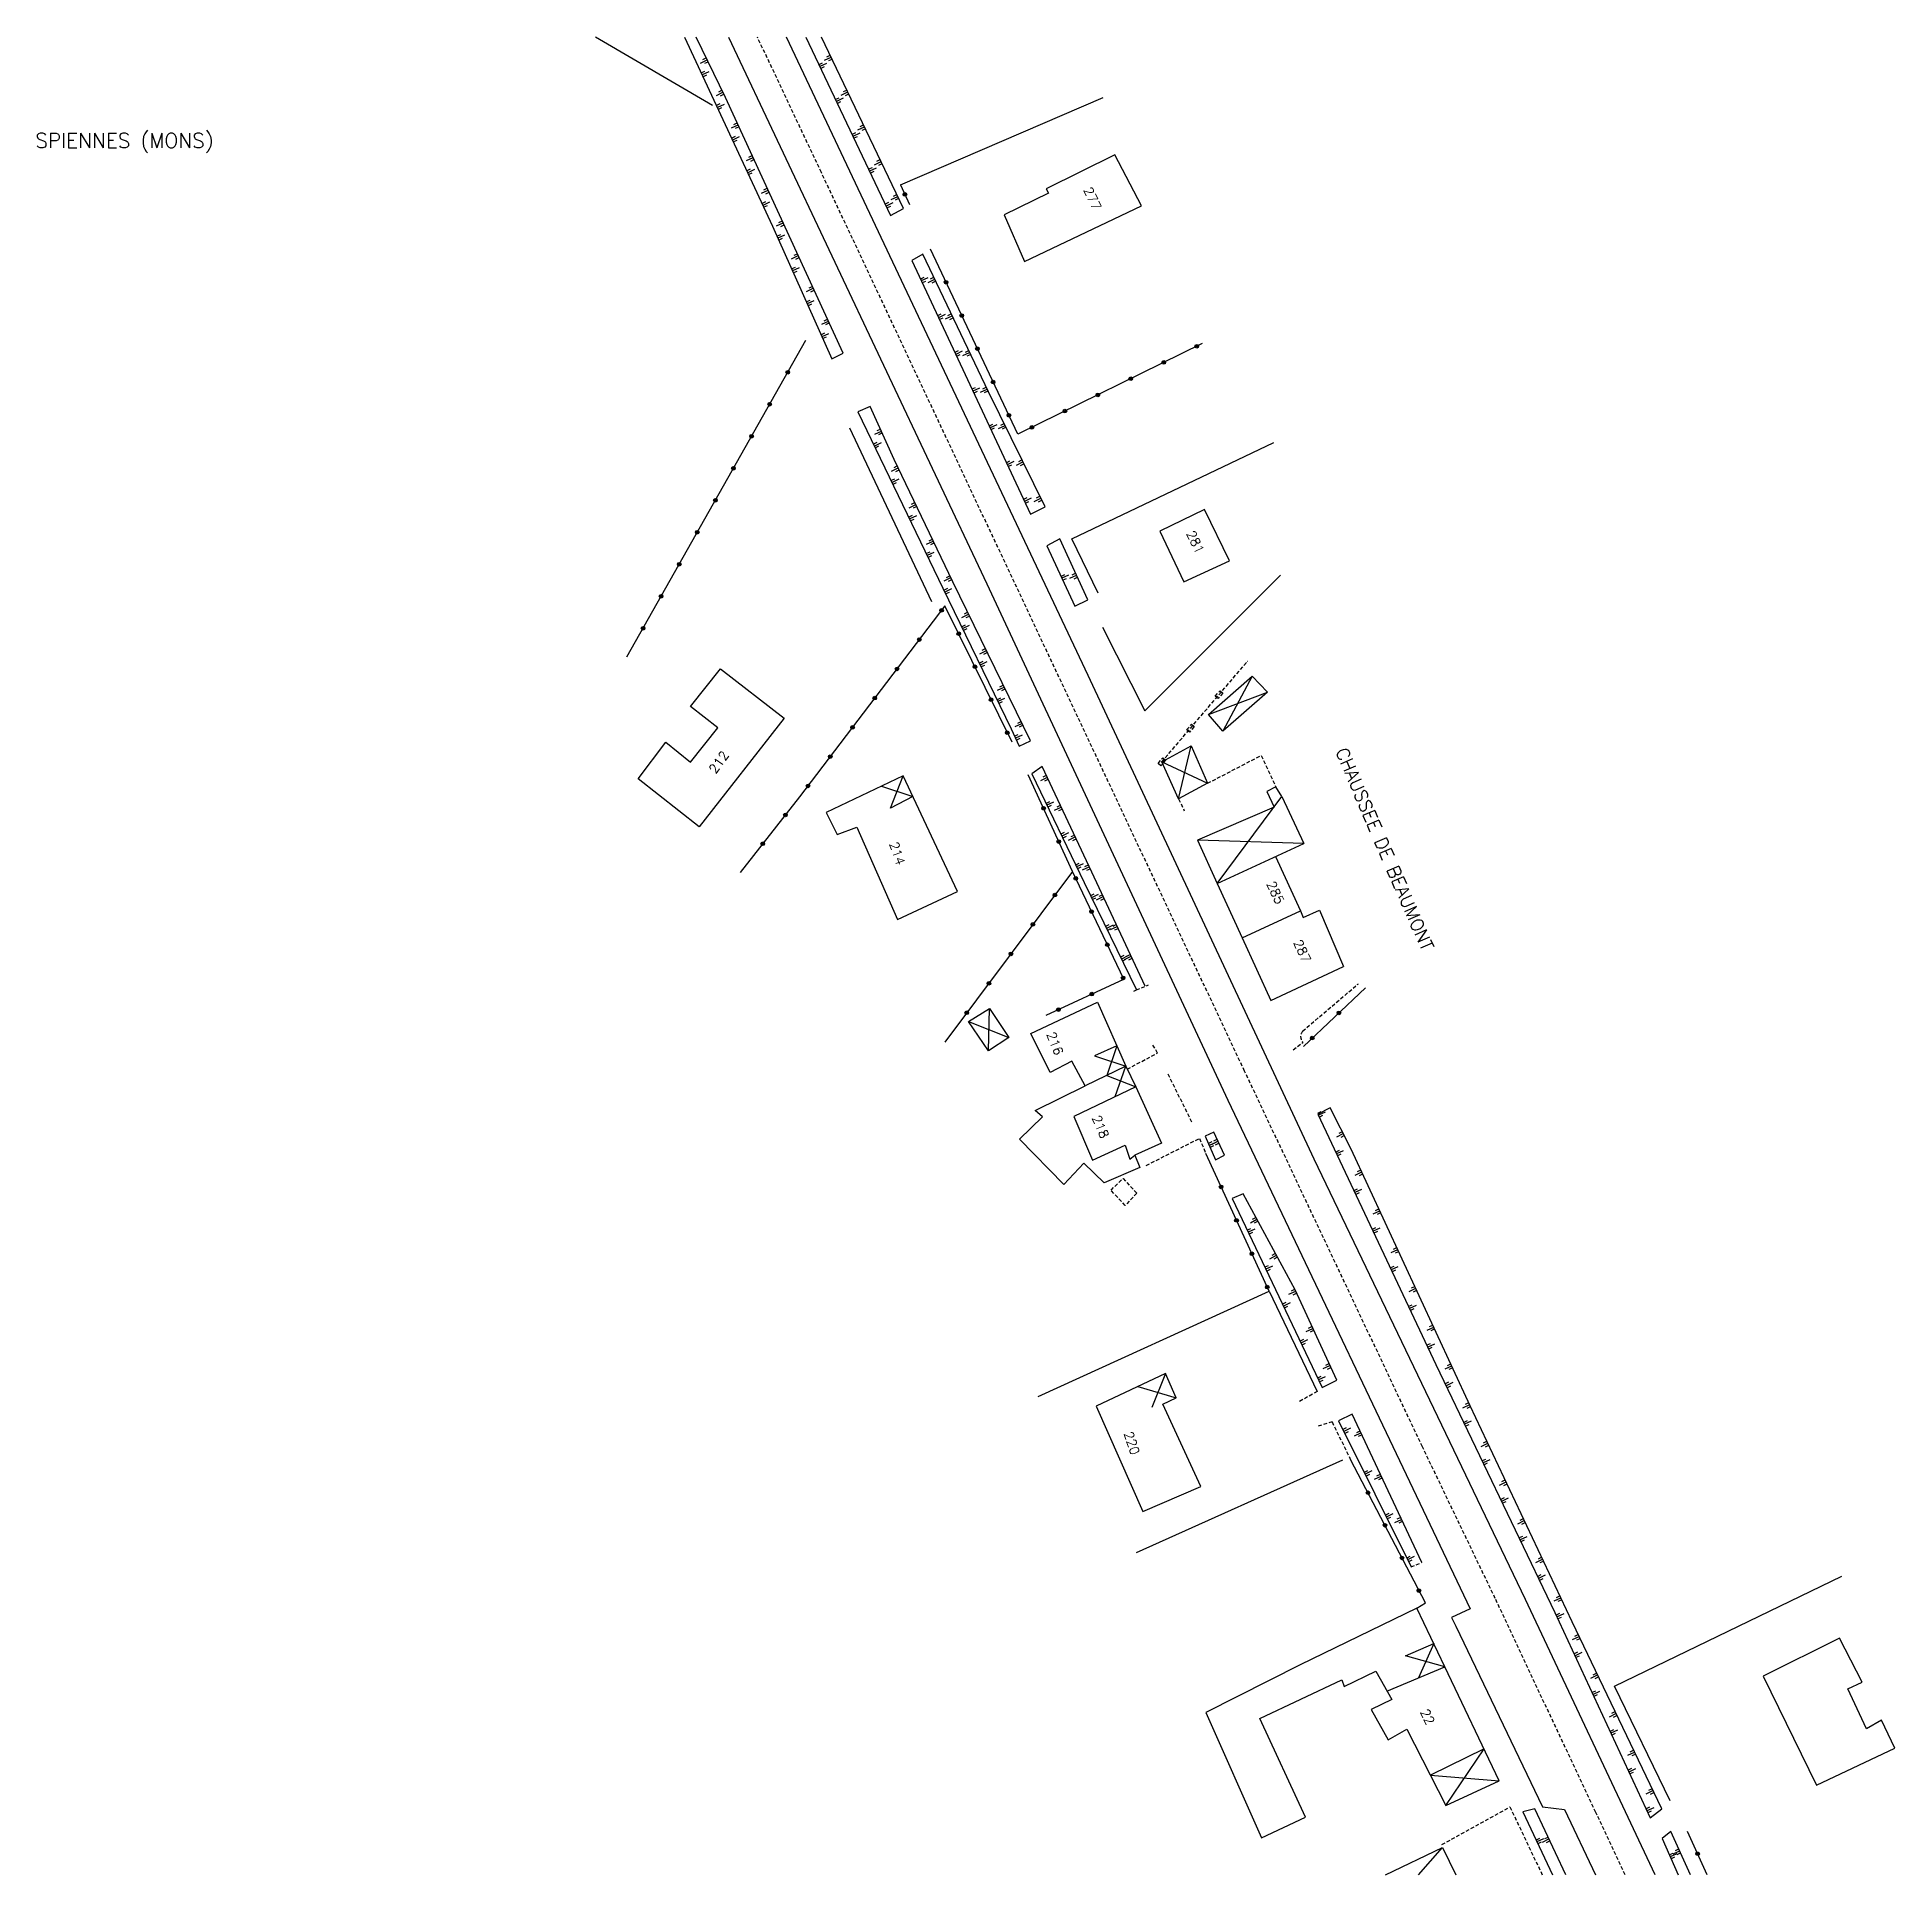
# Model space of a CAD drawing. Header units: millimetres. Extents: x 123000 to 124000, y 124000 to 125000.
# Drawn here: x 123517.6 to 123770.3, y 124000 to 124250 of the extents above; entities that cross this region are included whole.
import ezdxf
from ezdxf.enums import TextEntityAlignment as Align

# ---------------------------------------------------------------- set-up
doc = ezdxf.new("R2010")
doc.units = ezdxf.units.MM
doc.linetypes.add('DASHED', pattern=[0.75, 0.5, -0.25])
for name, color, linetype in [('w0001', 6, 'DASHED'), ('w0008', 7, 'CONTINUOUS'), ('w0100', 7, 'CONTINUOUS'), ('w0112', 1, 'DASHED'), ('W0211', 2, 'CONTINUOUS'), ('W0310', 3, 'CONTINUOUS'), ('w0322', 7, 'CONTINUOUS'), ('W0980', 7, 'CONTINUOUS'), ('w0989', 7, 'CONTINUOUS'), ('w0991', 7, 'CONTINUOUS')]:
    doc.layers.add(name, color=color, linetype=linetype)
doc.styles.get("Standard").update_dxf_attribs({"font": 'romans.shx', "width": 0.85})

msp = doc.modelspace()

# ---------------------------------------------------------------- texts
at = {"layer": 'W0980'}
msp.add_text('SPIENNES (MONS)', height=2, dxfattribs=at).set_placement((123529.44, 124235.8), align=Align.MIDDLE)
at = {"layer": 'w0989'}
msp.add_text('CHAUSSEE DE BEAUMONT', height=1.75, rotation=293.4086, dxfattribs=at).set_placement((123700.86, 124139.52), align=Align.MIDDLE)
at = {"layer": 'w0991'}
for s, rotation, p in [('277', 295.5389, (123661.14, 124228.06)), ('281', 296.3677, (123675.13, 124181.32)), ('212', 54.4319, (123610.29, 124151.38)), ('214', 288.4542, (123634.58, 124138.97)), ('285', 294.7517, (123686.02, 124133.63)), ('287', 294.4682, (123689.67, 124125.66)), ('216', 291.5234, (123656.04, 124113.1)), ('218', 292.8567, (123662.23, 124101.77)), ('220', 288.4542, (123666.49, 124058.74)), ('22', 295.585, (123706.71, 124021.5))]:
    msp.add_text(s, height=1.25, rotation=rotation, dxfattribs=at).set_placement(p, align=Align.MIDDLE)

# ---------------------------------------------------------------- linework, layer by layer
at = {"layer": 'w0001'}
msp.add_lwpolyline([(123733.6, 124000), (123729.6, 124008.49), (123715.92, 124037.59), (123706.02, 124058.21), (123681.82, 124109.34), (123650.51, 124175.81), (123624.26, 124231.57), (123615.55, 124250)], dxfattribs=at)
at = {"layer": 'w0008'}
for points in [[(123611.61, 124250), (123646.77, 124175.64), (123679.54, 124105.41), (123712.52, 124036.21), (123709.97, 124035.02), (123710.55, 124033.82), (123722.36, 124009.25), (123725.35, 124008.89), (123729.54, 124000)], [(123737.66, 124000), (123720.03, 124037.46), (123691.29, 124097.37), (123660.54, 124163.15), (123619.49, 124250)]]:
    msp.add_lwpolyline(points, dxfattribs=at)
at = {"layer": 'w0100'}
for points in [[(123609.43, 124240.68), (123593.54, 124250)], [(123651.9, 124219.47), (123667.79, 124227.03), (123664.16, 124233.98), (123654.85, 124229.37), (123655.15, 124228.77), (123649.1, 124225.82), (123651.9, 124219.47)], [(123670.29, 124182.78), (123673.57, 124175.89), (123679.77, 124178.75), (123676.38, 124185.74), (123670.29, 124182.78)], [(123606.44, 124151.36), (123610.15, 124156.02), (123606.44, 124158.92), (123610.52, 124164.05), (123619.18, 124157.35), (123607.61, 124142.56), (123599.31, 124149.12), (123603.07, 124154.1), (123606.44, 124151.36)], [(123676.91, 124157.84), (123682.83, 124163.06), (123684.92, 124160.89), (123678.87, 124155.58), (123676.91, 124157.84), (123684.92, 124160.89)], [(123682.83, 124163.06), (123678.87, 124155.58)], [(123670.55, 124151.4), (123674.55, 124153.58), (123676.78, 124148.49), (123672.85, 124146.36), (123670.55, 124151.4), (123676.78, 124148.49)], [(123672.85, 124146.36), (123674.55, 124153.58)], [(123634.61, 124129.97), (123642.77, 124133.79), (123635.39, 124149.53), (123624.89, 124144.5), (123626.38, 124141.52), (123629.08, 124142.51), (123634.61, 124129.97)], [(123633.63, 124145.12), (123635.39, 124149.53)], [(123632.43, 124148.11), (123636.71, 124146.71), (123633.63, 124145.12)], [(123686.89, 124146.68), (123686.06, 124148.02), (123684.85, 124147.38), (123685.83, 124145.25), (123675.43, 124140.77)], [(123689.88, 124140.32), (123675.43, 124140.77), (123678.1, 124134.85), (123686.89, 124146.68), (123689.88, 124140.32)], [(123678.1, 124134.85), (123689.88, 124140.32)], [(123686.01, 124138.53), (123689.43, 124131.14)], [(123678.1, 124134.85), (123681.5, 124127.48)], [(123681.5, 124127.48), (123689.43, 124131.14)], [(123689.43, 124131.14), (123689.8, 124130.25), (123692.03, 124131.23), (123695.28, 124123.59)], [(123681.5, 124127.48), (123685.38, 124118.95)], [(123685.38, 124118.95), (123695.28, 124123.59)], [(123652.76, 124114.45), (123661.8, 124118.73), (123665.66, 124110.01), (123667.02, 124107.21), (123670.5, 124099.56), (123666.87, 124097.92), (123667.58, 124096.23), (123662.72, 124094.16), (123659.96, 124096.82), (123657.23, 124093.93), (123651.21, 124100.08), (123654.33, 124103.13), (123653.32, 124103.97), (123660.12, 124107.32), (123658.33, 124110.7), (123655.38, 124109.14), (123652.76, 124114.45)], [(123644.28, 124116.1), (123647.14, 124117.87), (123649.73, 124113.92), (123647, 124112.08), (123644.28, 124116.1), (123649.73, 124113.92)], [(123647, 124112.08), (123647.14, 124117.87)], [(123664.44, 124112.77), (123663.07, 124108.76), (123667.02, 124107.21), (123658.59, 124103.17)], [(123664.44, 124112.77), (123661.41, 124111.41), (123665.66, 124110.01), (123660.12, 124107.32)], [(123664.22, 124105.87), (123665.66, 124110.01)], [(123658.59, 124103.17), (123661.12, 124097.24), (123665.58, 124099.28), (123666.2, 124097.36), (123666.87, 124097.92)], [(123668, 124049.44), (123675.85, 124052.82), (123670.71, 124064.04), (123672.53, 124064.91), (123671.04, 124068.22), (123661.64, 124063.77), (123668, 124049.44)], [(123671.04, 124068.22), (123669.22, 124063.56)], [(123667.3, 124066.45), (123672.53, 124064.91)], [(123709.21, 124009.44), (123716.46, 124012.81), (123709.06, 124028.28), (123705.24, 124036.28), (123689.36, 124028.55), (123676.53, 124022.09), (123684.13, 124005.05), (123690.09, 124007.83), (123683.88, 124021.25), (123695.05, 124026.51), (123695.35, 124025.61), (123699.66, 124027.7), (123701.83, 124023.87), (123699.02, 124022.49), (123701.36, 124018.36), (123703.88, 124019.82), (123709.21, 124009.44), (123714.39, 124017.13), (123707.09, 124013.56), (123716.46, 124012.81)], [(123701.19, 124025), (123709.06, 124028.28), (123703.7, 124029.81), (123707.55, 124031.45), (123705.5, 124026.79)], [(123759.6, 124012.19), (123770.28, 124017.22), (123768.46, 124021.04), (123766.44, 124019.85), (123763.87, 124025.31), (123765.82, 124026.19), (123762.74, 124032.22), (123752.37, 124027.01), (123759.6, 124012.19)], [(123700.98, 124000), (123708.76, 124003.7), (123710.54, 124000)], [(123705.49, 124000), (123708.76, 124003.7)]]:
    msp.add_lwpolyline(points, dxfattribs=at)
at = {"layer": 'w0112'}
for p, q in [((123677.83, 124160.33), (123678.48, 124161.09)), ((123678.21, 124160.01), (123677.83, 124160.33)), ((123678.86, 124160.77), (123678.21, 124160.01)), ((123678.48, 124161.09), (123678.86, 124160.77)), ((123673.94, 124155.77), (123674.59, 124156.53)), ((123674.97, 124156.2), (123674.32, 124155.44)), ((123674.59, 124156.53), (123674.97, 124156.2)), ((123674.32, 124155.44), (123673.94, 124155.77)), ((123670.05, 124151.2), (123670.69, 124151.96)), ((123670.43, 124150.88), (123670.05, 124151.2)), ((123671.07, 124151.64), (123670.43, 124150.88)), ((123670.69, 124151.96), (123671.07, 124151.64))]:
    msp.add_line(p, q, dxfattribs=at)
for points in [[(123670.55, 124151.4), (123682.24, 124165.12)], [(123676.78, 124148.49), (123684.09, 124152.29), (123686.06, 124148.02)], [(123672.85, 124146.36), (123673.6, 124144.77)], [(123666.77, 124120.23), (123667.1, 124120.39), (123668.73, 124121.06)], [(123665.85, 124109.61), (123669.98, 124111.8), (123669.3, 124112.97)], [(123671.38, 124108.95), (123674.62, 124102.43)], [(123668.45, 124096.5), (123675.68, 124100.18), (123676.54, 124098.13)], [(123663.65, 124093.14), (123665.28, 124094.73), (123667.16, 124092.73), (123665.58, 124091.06), (123663.65, 124093.14)], [(123691.7, 124065.75), (123689.23, 124064.37)], [(123696.29, 124056.42), (123693.74, 124061.62), (123691.64, 124060.98)], [(123704.46, 124041.92), (123705.92, 124042.47)], [(123708.67, 124004.13), (123717.92, 124009.24), (123722.32, 124000)]]:
    msp.add_lwpolyline(points, dxfattribs=at)
msp.add_lwpolyline([(123688.42, 124112.23), (123689.76, 124113.25, -0.380626), (123689.72, 124114.79), (123697.3, 124121.23)], format="xyb", dxfattribs=at)
at = {"layer": 'W0211'}
for p, q in [((123608.14, 124246.96), (123608.59, 124247.17)), ((123624.68, 124246.85), (123625.58, 124247.29)), ((123625, 124247.33), (123625.46, 124247.55)), ((123607.81, 124246.48), (123608.71, 124246.92)), ((123608.37, 124245.35), (123607.92, 124245.14)), ((123608.94, 124245.3), (123608.04, 124244.88)), ((123608.61, 124244.83), (123608.16, 124244.62)), ((123608.39, 124246.44), (123608.84, 124246.66)), ((123624.37, 124246.46), (123623.92, 124246.25)), ((123624.94, 124246.42), (123624.04, 124245.99)), ((123624.62, 124245.94), (123624.16, 124245.73)), ((123625.25, 124246.81), (123625.7, 124247.02)), ((123609.96, 124242.07), (123610.85, 124242.51)), ((123610.28, 124242.55), (123610.73, 124242.77)), ((123610.53, 124242.03), (123610.98, 124242.25)), ((123626.94, 124242.12), (123627.85, 124242.55)), ((123627.27, 124242.59), (123627.72, 124242.81)), ((123627.52, 124242.07), (123627.97, 124242.29)), ((123610.43, 124240.91), (123609.98, 124240.7)), ((123611.01, 124240.86), (123610.1, 124240.44)), ((123610.68, 124240.39), (123610.22, 124240.18)), ((123626.62, 124241.72), (123626.17, 124241.51)), ((123627.2, 124241.68), (123626.3, 124241.25)), ((123626.87, 124241.2), (123626.42, 124240.99)), ((123612.01, 124237.65), (123612.92, 124238.07)), ((123612.34, 124238.12), (123612.8, 124238.33)), ((123612.58, 124237.6), (123613.04, 124237.81)), ((123629.21, 124237.38), (123630.11, 124237.81)), ((123629.54, 124237.86), (123629.99, 124238.07)), ((123629.79, 124237.34), (123630.24, 124237.55)), ((123612.5, 124236.47), (123612.05, 124236.26)), ((123613.07, 124236.42), (123612.17, 124236)), ((123612.74, 124235.95), (123612.29, 124235.74)), ((123628.88, 124236.98), (123628.43, 124236.77)), ((123629.46, 124236.93), (123628.55, 124236.5)), ((123629.13, 124236.46), (123628.68, 124236.24)), ((123614.06, 124233.2), (123614.96, 124233.62)), ((123614.57, 124232.03), (123614.11, 124231.82)), ((123615.14, 124231.98), (123614.23, 124231.56)), ((123614.39, 124233.68), (123614.84, 124233.89)), ((123614.63, 124233.15), (123615.08, 124233.36)), ((123631.14, 124232.24), (123630.68, 124232.02)), ((123631.71, 124232.19), (123630.81, 124231.76)), ((123631.48, 124232.64), (123632.38, 124233.08)), ((123631.81, 124233.12), (123632.26, 124233.34)), ((123632.05, 124232.6), (123632.51, 124232.82)), ((123614.81, 124231.51), (123614.36, 124231.3)), ((123631.38, 124231.72), (123630.93, 124231.5)), ((123616.1, 124228.76), (123617.01, 124229.17)), ((123616.63, 124227.59), (123616.18, 124227.38)), ((123617.21, 124227.54), (123616.3, 124227.12)), ((123616.87, 124227.07), (123616.42, 124226.86)), ((123616.44, 124229.23), (123616.89, 124229.44)), ((123616.68, 124228.7), (123617.13, 124228.91)), ((123633.39, 124227.5), (123632.94, 124227.28)), ((123633.97, 124227.45), (123633.06, 124227.02)), ((123633.64, 124226.98), (123633.19, 124226.76)), ((123633.75, 124227.91), (123634.65, 124228.34)), ((123634.07, 124228.38), (123634.52, 124228.6)), ((123634.32, 124227.86), (123634.77, 124228.08)), ((123618.15, 124224.31), (123619.06, 124224.73)), ((123618.48, 124224.78), (123618.94, 124224.99)), ((123618.72, 124224.25), (123619.18, 124224.46)), ((123618.68, 124223.13), (123618.22, 124222.93)), ((123619.25, 124223.07), (123618.34, 124222.67)), ((123618.91, 124222.61), (123618.46, 124222.4)), ((123620.2, 124219.86), (123621.1, 124220.28)), ((123620.53, 124220.33), (123620.98, 124220.54)), ((123620.77, 124219.81), (123621.22, 124220.01)), ((123620.67, 124218.66), (123620.22, 124218.46)), ((123621.25, 124218.6), (123620.33, 124218.2)), ((123620.91, 124218.14), (123620.45, 124217.93)), ((123638.17, 124217.3), (123637.72, 124217.09)), ((123638.75, 124217.25), (123637.84, 124216.83)), ((123638.76, 124216.64), (123639.67, 124217.07)), ((123639.09, 124217.11), (123639.54, 124217.33)), ((123622.24, 124215.41), (123623.15, 124215.83)), ((123622.58, 124215.88), (123623.03, 124216.09)), ((123622.82, 124215.36), (123623.27, 124215.57)), ((123638.42, 124216.78), (123637.96, 124216.57)), ((123639.34, 124216.59), (123639.79, 124216.81)), ((123622.67, 124214.19), (123622.21, 124213.99)), ((123623.24, 124214.13), (123622.33, 124213.72)), ((123622.9, 124213.66), (123622.44, 124213.46)), ((123640.51, 124212.31), (123640.06, 124212.09)), ((123641.08, 124212.26), (123640.18, 124211.83)), ((123640.75, 124211.78), (123640.3, 124211.57)), ((123641.14, 124211.66), (123642.04, 124212.09)), ((123641.47, 124212.13), (123641.92, 124212.35)), ((123641.71, 124211.61), (123642.17, 124211.83)), ((123624.66, 124209.72), (123624.2, 124209.51)), ((123624.29, 124210.96), (123625.2, 124211.38)), ((123625.23, 124209.66), (123624.32, 124209.25)), ((123624.62, 124211.43), (123625.08, 124211.64)), ((123624.86, 124210.91), (123625.32, 124211.12)), ((123624.9, 124209.19), (123624.44, 124208.99)), ((123642.85, 124207.31), (123642.39, 124207.1)), ((123643.42, 124207.26), (123642.52, 124206.84)), ((123643.09, 124206.79), (123642.64, 124206.57)), ((123643.51, 124206.68), (123644.42, 124207.11)), ((123643.84, 124207.15), (123644.29, 124207.37)), ((123644.09, 124206.63), (123644.54, 124206.85)), ((123645.18, 124202.31), (123644.73, 124202.1)), ((123645.76, 124202.26), (123644.85, 124201.84)), ((123645.43, 124201.79), (123644.98, 124201.58)), ((123645.89, 124201.7), (123646.79, 124202.13)), ((123646.22, 124202.17), (123646.67, 124202.39)), ((123646.46, 124201.65), (123646.92, 124201.87)), ((123631.84, 124196.47), (123632.29, 124196.68)), ((123647.52, 124197.31), (123647.07, 124197.1)), ((123648.1, 124197.26), (123647.19, 124196.84)), ((123647.77, 124196.79), (123647.31, 124196.58)), ((123648.33, 124196.74), (123649.23, 124197.18)), ((123648.65, 124197.22), (123649.1, 124197.44)), ((123648.91, 124196.7), (123649.35, 124196.92)), ((123631.79, 124194.86), (123631.34, 124194.64)), ((123632.37, 124194.82), (123631.47, 124194.38)), ((123631.5, 124196.01), (123632.41, 124196.42)), ((123632.04, 124194.34), (123631.59, 124194.12)), ((123632.07, 124195.95), (123632.53, 124196.15)), ((123634.13, 124191.44), (123634.58, 124191.66)), ((123649.86, 124192.32), (123649.41, 124192.1)), ((123650.43, 124192.27), (123649.53, 124191.84)), ((123650.1, 124191.79), (123649.65, 124191.58)), ((123650.77, 124191.79), (123651.67, 124192.23)), ((123651.09, 124192.27), (123651.54, 124192.49)), ((123651.35, 124191.75), (123651.79, 124191.97)), ((123634.19, 124189.89), (123633.74, 124189.67)), ((123633.8, 124190.97), (123634.71, 124191.4)), ((123634.77, 124189.85), (123633.87, 124189.41)), ((123634.44, 124189.37), (123633.99, 124189.15)), ((123634.38, 124190.92), (123634.83, 124191.14)), ((123636.51, 124186.47), (123636.96, 124186.68)), ((123652.2, 124187.32), (123651.74, 124187.11)), ((123652.77, 124187.27), (123651.87, 124186.85)), ((123652.44, 124186.8), (123651.99, 124186.58)), ((123653.21, 124186.84), (123654.11, 124187.28)), ((123653.53, 124187.32), (123653.98, 124187.54)), ((123653.79, 124186.8), (123654.23, 124187.02)), ((123636.59, 124184.92), (123636.14, 124184.71)), ((123636.19, 124185.99), (123637.09, 124186.42)), ((123637.17, 124184.88), (123636.26, 124184.45)), ((123636.84, 124184.4), (123636.39, 124184.19)), ((123636.76, 124185.95), (123637.21, 124186.16)), ((123638.57, 124181.01), (123639.47, 124181.45)), ((123638.9, 124181.49), (123639.35, 124181.71)), ((123638.99, 124179.95), (123638.54, 124179.74)), ((123639.56, 124179.91), (123638.66, 124179.48)), ((123639.24, 124179.43), (123638.79, 124179.22)), ((123639.15, 124180.97), (123639.6, 124181.19)), ((123640.95, 124176.04), (123641.86, 124176.47)), ((123641.28, 124176.51), (123641.73, 124176.73)), ((123657.31, 124176.85), (123656.85, 124176.64)), ((123657.88, 124176.8), (123656.97, 124176.38)), ((123658.04, 124176.39), (123658.95, 124176.8)), ((123658.38, 124176.86), (123658.83, 124177.07)), ((123658.62, 124176.33), (123659.07, 124176.54)), ((123641.39, 124174.99), (123640.94, 124174.77)), ((123641.96, 124174.94), (123641.06, 124174.51)), ((123641.64, 124174.47), (123641.19, 124174.25)), ((123641.53, 124175.99), (123641.98, 124176.21)), ((123657.55, 124176.33), (123657.1, 124176.12)), ((123643.37, 124171.07), (123644.27, 124171.51)), ((123643.7, 124171.55), (123644.14, 124171.77)), ((123643.79, 124170.02), (123643.34, 124169.8)), ((123644.37, 124169.98), (123643.47, 124169.54)), ((123644.04, 124169.5), (123643.59, 124169.28)), ((123643.95, 124171.03), (123644.4, 124171.25)), ((123645.79, 124166.11), (123646.69, 124166.55)), ((123646.12, 124166.59), (123646.56, 124166.81)), ((123646.37, 124166.07), (123646.82, 124166.29)), ((123646.19, 124165.05), (123645.74, 124164.83)), ((123646.77, 124165.01), (123645.87, 124164.57)), ((123646.44, 124164.53), (123645.99, 124164.32)), ((123648.21, 124161.15), (123649.11, 124161.59)), ((123648.54, 124161.63), (123648.98, 124161.85)), ((123648.79, 124161.11), (123649.24, 124161.33)), ((123648.6, 124160.09), (123648.14, 124159.87)), ((123649.17, 124160.04), (123648.27, 124159.61)), ((123648.85, 124159.57), (123648.4, 124159.35)), ((123650.63, 124156.2), (123651.53, 124156.64)), ((123650.96, 124156.68), (123651.41, 124156.89)), ((123651.21, 124156.16), (123651.66, 124156.38)), ((123650.99, 124155.1), (123650.53, 124154.89)), ((123651.56, 124155.05), (123650.65, 124154.63)), ((123651.23, 124154.58), (123650.77, 124154.37)), ((123654.08, 124148.89), (123654.99, 124149.32)), ((123654.41, 124149.37), (123654.87, 124149.58)), ((123654.66, 124148.84), (123655.11, 124149.06)), ((123655.27, 124145.98), (123654.82, 124145.76)), ((123655.84, 124145.94), (123654.94, 124145.5)), ((123655.52, 124145.46), (123655.07, 124145.24)), ((123655.98, 124144.83), (123656.89, 124145.26)), ((123656.31, 124145.31), (123656.77, 124145.52)), ((123656.56, 124144.78), (123657.01, 124144.99)), ((123657.28, 124141.79), (123656.83, 124141.57)), ((123657.85, 124141.74), (123656.95, 124141.31)), ((123657.53, 124141.26), (123657.08, 124141.05)), ((123657.88, 124140.77), (123658.79, 124141.2)), ((123658.21, 124141.25), (123658.67, 124141.46)), ((123658.46, 124140.72), (123658.91, 124140.93)), ((123659.29, 124137.59), (123658.84, 124137.37)), ((123659.86, 124137.55), (123658.96, 124137.11)), ((123659.54, 124137.07), (123659.09, 124136.85)), ((123659.78, 124136.71), (123660.69, 124137.14)), ((123660.11, 124137.18), (123660.57, 124137.4)), ((123660.36, 124136.66), (123660.81, 124136.87)), ((123661.31, 124133.41), (123660.86, 124133.19)), ((123661.88, 124133.37), (123660.98, 124132.93)), ((123661.56, 124132.89), (123661.11, 124132.67)), ((123661.69, 124132.65), (123662.59, 124133.08)), ((123662.02, 124133.13), (123662.47, 124133.34)), ((123662.26, 124132.6), (123662.72, 124132.81)), ((123663.35, 124129.23), (123662.9, 124129.01)), ((123663.92, 124129.19), (123663.02, 124128.75)), ((123663.6, 124128.71), (123663.15, 124128.49)), ((123663.59, 124128.59), (123664.5, 124129.02)), ((123663.92, 124129.07), (123664.37, 124129.28)), ((123664.17, 124128.54), (123664.62, 124128.76)), ((123665.38, 124125.05), (123664.93, 124124.83)), ((123665.96, 124125.01), (123665.06, 124124.57)), ((123665.64, 124124.53), (123665.19, 124124.31)), ((123665.5, 124124.53), (123666.4, 124124.96)), ((123665.83, 124125.01), (123666.28, 124125.22)), ((123666.07, 124124.49), (123666.52, 124124.7)), ((123692.19, 124103.8), (123691.74, 124103.59)), ((123692.77, 124103.76), (123691.87, 124103.33)), ((123692.44, 124103.28), (123691.99, 124103.07)), ((123694.36, 124100.4), (123695.25, 124100.86)), ((123694.67, 124100.89), (123695.12, 124101.12)), ((123694.94, 124100.37), (123695.38, 124100.6)), ((123677.35, 124099.7), (123676.89, 124099.5)), ((123677.92, 124099.64), (123677, 124099.23)), ((123677.58, 124099.17), (123677.12, 124098.97)), ((123677.3, 124099.37), (123678.2, 124099.8)), ((123677.63, 124099.85), (123678.08, 124100.06)), ((123677.87, 124099.32), (123678.33, 124099.53)), ((123694.67, 124098.54), (123694.22, 124098.33)), ((123695.25, 124098.5), (123694.34, 124098.07)), ((123694.92, 124098.02), (123694.47, 124097.81)), ((123696.87, 124095.2), (123697.78, 124095.62)), ((123697.2, 124095.68), (123697.66, 124095.89)), ((123697.15, 124093.29), (123696.7, 124093.07)), ((123697.73, 124093.24), (123696.82, 124092.81)), ((123697.44, 124095.15), (123697.9, 124095.36)), ((123697.4, 124092.76), (123696.95, 124092.55)), ((123699.65, 124090.4), (123700.1, 124090.61)), ((123682.61, 124088.71), (123683.49, 124089.19)), ((123682.91, 124089.21), (123683.35, 124089.44)), ((123683.19, 124088.7), (123683.62, 124088.94)), ((123699.63, 124088.03), (123699.18, 124087.81)), ((123700.21, 124087.98), (123699.3, 124087.55)), ((123699.31, 124089.93), (123700.22, 124090.35)), ((123699.89, 124089.88), (123700.34, 124090.09)), ((123682.64, 124087.89), (123682.19, 124087.68)), ((123683.22, 124087.85), (123682.31, 124087.42)), ((123682.89, 124087.37), (123682.44, 124087.16)), ((123699.88, 124087.51), (123699.42, 124087.29)), ((123685.26, 124083.82), (123686.14, 124084.3)), ((123685.56, 124084.31), (123686, 124084.55)), ((123685.83, 124083.8), (123686.27, 124084.04)), ((123701.76, 124084.65), (123702.66, 124085.07)), ((123702.09, 124085.13), (123702.54, 124085.34)), ((123702.33, 124084.6), (123702.79, 124084.81)), ((123685.03, 124082.87), (123684.58, 124082.65)), ((123685.61, 124082.82), (123684.71, 124082.39)), ((123685.28, 124082.35), (123684.83, 124082.13)), ((123702.11, 124082.77), (123701.66, 124082.56)), ((123702.68, 124082.72), (123701.78, 124082.29)), ((123702.35, 124082.25), (123701.9, 124082.03)), ((123687.42, 124077.84), (123686.97, 124077.63)), ((123687.86, 124078.98), (123688.77, 124079.4)), ((123688.2, 124079.45), (123688.65, 124079.66)), ((123688.44, 124078.92), (123688.89, 124079.13)), ((123704.2, 124079.38), (123705.11, 124079.8)), ((123704.53, 124079.85), (123704.99, 124080.06)), ((123704.78, 124079.33), (123705.23, 124079.54)), ((123688, 124077.8), (123687.1, 124077.37)), ((123687.67, 124077.32), (123687.22, 124077.11)), ((123704.59, 124077.51), (123704.13, 124077.3)), ((123705.16, 124077.46), (123704.26, 124077.04)), ((123704.83, 124076.99), (123704.38, 124076.77)), ((123689.82, 124072.82), (123689.36, 124072.6)), ((123690.19, 124073.92), (123691.1, 124074.34)), ((123690.53, 124074.39), (123690.98, 124074.6)), ((123690.77, 124073.87), (123691.22, 124074.08)), ((123706.64, 124074.1), (123707.55, 124074.52)), ((123706.98, 124074.58), (123707.43, 124074.79)), ((123707.22, 124074.05), (123707.67, 124074.26)), ((123690.39, 124072.77), (123689.49, 124072.34)), ((123690.06, 124072.29), (123689.61, 124072.08)), ((123707.07, 124072.25), (123706.61, 124072.04)), ((123707.64, 124072.2), (123706.74, 124071.78)), ((123707.31, 124071.73), (123706.86, 124071.52)), ((123692.21, 124067.79), (123691.76, 124067.58)), ((123692.78, 124067.74), (123691.88, 124067.32)), ((123692.52, 124068.87), (123693.43, 124069.28)), ((123692.85, 124069.34), (123693.31, 124069.55)), ((123693.09, 124068.81), (123693.55, 124069.02)), ((123709.09, 124068.83), (123710, 124069.25)), ((123709.42, 124069.3), (123709.87, 124069.51)), ((123709.66, 124068.78), (123710.12, 124068.99)), ((123692.46, 124067.27), (123692, 124067.05)), ((123709.56, 124067.01), (123709.11, 124066.79)), ((123710.14, 124066.96), (123709.24, 124066.53)), ((123709.81, 124066.48), (123709.36, 124066.27)), ((123711.53, 124063.55), (123712.44, 124063.97)), ((123711.86, 124064.03), (123712.32, 124064.24)), ((123712.11, 124063.5), (123712.56, 124063.71)), ((123695.63, 124060.8), (123695.19, 124060.57)), ((123696.21, 124060.76), (123695.32, 124060.31)), ((123695.89, 124060.28), (123695.44, 124060.06)), ((123696.75, 124059.72), (123697.65, 124060.14)), ((123697.08, 124060.19), (123697.53, 124060.4)), ((123712.08, 124061.76), (123711.63, 124061.55)), ((123712.65, 124061.72), (123711.75, 124061.29)), ((123712.33, 124061.24), (123711.88, 124061.03)), ((123697.32, 124059.67), (123697.78, 124059.88)), ((123714.01, 124058.29), (123714.92, 124058.72)), ((123714.34, 124058.76), (123714.79, 124058.98)), ((123714.59, 124058.24), (123715.04, 124058.45)), ((123714.59, 124056.52), (123714.14, 124056.31)), ((123715.17, 124056.48), (123714.27, 124056.05)), ((123714.84, 124056), (123714.39, 124055.79)), ((123698.53, 124054.97), (123698.08, 124054.75)), ((123699.11, 124054.94), (123698.21, 124054.49)), ((123698.79, 124054.46), (123698.34, 124054.23)), ((123699.5, 124053.83), (123700.41, 124054.25)), ((123699.83, 124054.3), (123700.29, 124054.51)), ((123700.08, 124053.78), (123700.53, 124053.99)), ((123716.49, 124053.03), (123717.4, 124053.46)), ((123716.82, 124053.51), (123717.27, 124053.72)), ((123717.07, 124052.98), (123717.52, 124053.2)), ((123717.11, 124051.28), (123716.66, 124051.07)), ((123717.68, 124051.24), (123716.78, 124050.81)), ((123717.36, 124050.76), (123716.91, 124050.55)), ((123701.42, 124049.15), (123700.98, 124048.93)), ((123702, 124049.11), (123701.1, 124048.67)), ((123701.68, 124048.63), (123701.23, 124048.41)), ((123702.26, 124047.94), (123703.16, 124048.36)), ((123702.59, 124048.41), (123703.04, 124048.62)), ((123702.83, 124047.89), (123703.29, 124048.1)), ((123718.97, 124047.77), (123719.87, 124048.2)), ((123719.3, 124048.25), (123719.75, 124048.46)), ((123719.54, 124047.72), (123720, 124047.94)), ((123719.62, 124046.04), (123719.17, 124045.83)), ((123720.2, 124046), (123719.3, 124045.57)), ((123719.87, 124045.52), (123719.42, 124045.31)), ((123704.32, 124043.33), (123703.87, 124043.1)), ((123704.89, 124043.29), (123704, 124042.85)), ((123704.57, 124042.81), (123704.13, 124042.59)), ((123721.45, 124042.51), (123722.35, 124042.94)), ((123721.78, 124042.99), (123722.23, 124043.2)), ((123722.02, 124042.47), (123722.48, 124042.68)), ((123722.14, 124040.8), (123721.69, 124040.59)), ((123722.72, 124040.76), (123721.82, 124040.32)), ((123722.39, 124040.28), (123721.94, 124040.06)), ((123723.93, 124037.26), (123724.83, 124037.68)), ((123724.26, 124037.73), (123724.71, 124037.94)), ((123724.5, 124037.21), (123724.95, 124037.42)), ((123724.66, 124035.55), (123724.2, 124035.34)), ((123725.23, 124035.5), (123724.32, 124035.08)), ((123724.9, 124035.03), (123724.44, 124034.82)), ((123726.42, 124032), (123727.32, 124032.43)), ((123726.75, 124032.47), (123727.2, 124032.69)), ((123727.1, 124030.28), (123726.65, 124030.07)), ((123727.68, 124030.23), (123726.77, 124029.81)), ((123727, 124031.95), (123727.45, 124032.17)), ((123727.35, 124029.76), (123726.89, 124029.55)), ((123729.26, 124027.23), (123729.71, 124027.45)), ((123728.93, 124026.75), (123729.83, 124027.19)), ((123729.55, 124025.01), (123729.1, 124024.8)), ((123730.12, 124024.95), (123729.22, 124024.53)), ((123729.51, 124026.71), (123729.96, 124026.93)), ((123729.79, 124024.48), (123729.34, 124024.27)), ((123731.44, 124021.51), (123732.34, 124021.94)), ((123732, 124019.73), (123731.54, 124019.52)), ((123731.77, 124021.99), (123732.22, 124022.2)), ((123732.02, 124021.47), (123732.47, 124021.68)), ((123732.57, 124019.68), (123731.66, 124019.26)), ((123732.24, 124019.21), (123731.79, 124019)), ((123733.95, 124016.27), (123734.85, 124016.7)), ((123734.28, 124016.74), (123734.73, 124016.96)), ((123734.53, 124016.22), (123734.98, 124016.44)), ((123734.44, 124014.46), (123733.99, 124014.25)), ((123735.02, 124014.41), (123734.11, 124013.99)), ((123734.69, 124013.94), (123734.23, 124013.73)), ((123736.46, 124011.02), (123737.36, 124011.46)), ((123736.79, 124011.5), (123737.24, 124011.72)), ((123737.04, 124010.98), (123737.49, 124011.2)), ((123736.89, 124009.19), (123736.44, 124008.98)), ((123737.47, 124009.13), (123736.56, 124008.71)), ((123737.13, 124008.66), (123736.68, 124008.45)), ((123721.92, 124004.95), (123721.47, 124004.73)), ((123722.5, 124004.9), (123721.59, 124004.47)), ((123722.33, 124004.46), (123723.23, 124004.88)), ((123722.66, 124004.93), (123723.11, 124005.14)), ((123722.9, 124004.41), (123723.36, 124004.62)), ((123722.17, 124004.43), (123721.72, 124004.21)), ((123740.06, 124002.91), (123739.61, 124002.71)), ((123740.64, 124002.85), (123739.73, 124002.45)), ((123740.3, 124002.39), (123739.84, 124002.18)), ((123740.11, 124002.85), (123741.02, 124003.26)), ((123740.44, 124003.32), (123740.9, 124003.53)), ((123740.68, 124002.79), (123741.14, 124003))]:
    msp.add_line(p, q, dxfattribs=at)
for points in [[(123605.65, 124250), (123617.62, 124224.29), (123625.66, 124206.26), (123627.2, 124207.03), (123611.21, 124241.78), (123607.21, 124250)], [(123622.13, 124250), (123633.67, 124225.75), (123635.44, 124226.68), (123624.28, 124250)], [(123636.54, 124219.6), (123652.69, 124185.09), (123654.7, 124186.09), (123646.98, 124201.74), (123638.04, 124220.48), (123636.54, 124219.6)], [(123629.22, 124199.04), (123640.79, 124175.06), (123650.07, 124155.89), (123651.15, 124153.56), (123652.69, 124154.26), (123642.12, 124175.92), (123634.16, 124192.54), (123630.9, 124199.77), (123629.22, 124199.04)], [(123654.92, 124180.82), (123658.72, 124172.61), (123660.48, 124173.47), (123656.68, 124181.75), (123654.92, 124180.82)], [(123668.31, 124120.9), (123661.04, 124136.39), (123654.3, 124150.79), (123652.89, 124149.78)], [(123652.89, 124149.78), (123659.98, 124134.98), (123667.1, 124120.39)], [(123691.8, 124103.48), (123707.85, 124069.41), (123724.04, 124035.69), (123737.01, 124007.74), (123738.56, 124008.96), (123726.38, 124034.4), (123712.52, 124063.79), (123696.34, 124098.72), (123693.47, 124104.36), (123691.8, 124103.48)], [(123676.44, 124100.51), (123677.86, 124097.29), (123679.09, 124097.9), (123677.63, 124101.02), (123676.44, 124100.51)], [(123680.12, 124092.03), (123692.37, 124066.29), (123694.35, 124067.28), (123688.69, 124079.58), (123681.61, 124092.66), (123680.12, 124092.03)], [(123705.92, 124042.47), (123696.47, 124062.67), (123694.59, 124061.77), (123704.46, 124041.92)], [(123725.53, 124000), (123721.29, 124009), (123719.66, 124008.58), (123723.7, 124000)], [(123742.5, 124000), (123739.81, 124005.9), (123738.61, 124004.94), (123740.82, 124000)]]:
    msp.add_lwpolyline(points, dxfattribs=at)
at = {"layer": 'W0310'}
for points in [[(123635.02, 124229.9), (123662.57, 124241.77)], [(123628.08, 124196.86), (123639.23, 124173.22)], [(123661.92, 124174.38), (123658.34, 124181.73), (123685.81, 124194.86)], [(123662.5, 124169.73), (123668.23, 124158.35), (123682.91, 124173), (123686.69, 124176.82)], [(123653.72, 124065.08), (123685.15, 124079.4), (123691.7, 124065.75)], [(123667.13, 124043.85), (123695.19, 124056.48)], [(123739.71, 124010.05), (123732.13, 124025.67), (123763.08, 124040.64)]]:
    msp.add_lwpolyline(points, dxfattribs=at)
at = {"layer": 'w0322'}
for points in [[(123635.02, 124229.9), (123636.23, 124227.25)], [(123676.06, 124208.32), (123650.97, 124195.97), (123639.09, 124221.17)], [(123597.8, 124165.72), (123622.13, 124208.77)], [(123650.19, 124154.07), (123641.06, 124172.64), (123621.29, 124146.64), (123613.18, 124136.34)], [(123658.41, 124136.48), (123652.39, 124149.65)], [(123654.84, 124116.93), (123665.38, 124121.85), (123658.41, 124136.48), (123641.04, 124113.28)], [(123689.82, 124112.71), (123698.29, 124120.69)], [(123685.15, 124079.4), (123676.54, 124098.13)], [(123705.24, 124036.28), (123706.43, 124036.99), (123696.29, 124056.42)], [(123744.76, 124000), (123742.05, 124005.91)]]:
    msp.add_lwpolyline(points, dxfattribs=at)
for centre, radius in [((123635.61, 124228.61), 0.25), ((123635.61, 124228.61), 0.15), ((123641.22, 124216.65), 0.25), ((123641.22, 124216.65), 0.15), ((123643.35, 124212.13), 0.25), ((123643.35, 124212.13), 0.15), ((123645.48, 124207.6), 0.25), ((123645.48, 124207.6), 0.15), ((123675.31, 124207.96), 0.25), ((123675.31, 124207.96), 0.15), ((123619.67, 124204.41), 0.25), ((123619.67, 124204.41), 0.15), ((123670.83, 124205.75), 0.25), ((123670.83, 124205.75), 0.15), ((123647.61, 124203.08), 0.25), ((123647.61, 124203.08), 0.15), ((123666.34, 124203.54), 0.25), ((123666.34, 124203.54), 0.15), ((123617.21, 124200.06), 0.25), ((123617.21, 124200.06), 0.15), ((123657.37, 124199.12), 0.25), ((123657.37, 124199.12), 0.15), ((123661.86, 124201.33), 0.25), ((123661.86, 124201.33), 0.15), ((123649.75, 124198.56), 0.25), ((123649.75, 124198.56), 0.15), ((123652.88, 124196.91), 0.25), ((123652.88, 124196.91), 0.15), ((123614.75, 124195.71), 0.25), ((123614.75, 124195.71), 0.15), ((123612.29, 124191.36), 0.25), ((123612.29, 124191.36), 0.15), ((123609.83, 124187), 0.25), ((123609.83, 124187), 0.15), ((123607.37, 124182.65), 0.25), ((123607.37, 124182.65), 0.15), ((123604.91, 124178.3), 0.25), ((123604.91, 124178.3), 0.15), ((123602.45, 124173.95), 0.25), ((123602.45, 124173.95), 0.15), ((123640.6, 124172.02), 0.25), ((123640.6, 124172.02), 0.15), ((123599.99, 124169.59), 0.25), ((123599.99, 124169.59), 0.15), ((123642.93, 124168.85), 0.25), ((123642.93, 124168.85), 0.15), ((123637.57, 124168.04), 0.25), ((123637.57, 124168.04), 0.15), ((123634.54, 124164.06), 0.25), ((123634.54, 124164.06), 0.15), ((123645.13, 124164.36), 0.25), ((123645.13, 124164.36), 0.15), ((123631.51, 124160.08), 0.25), ((123631.51, 124160.08), 0.15), ((123647.34, 124159.87), 0.25), ((123647.34, 124159.87), 0.15), ((123628.49, 124156.1), 0.25), ((123628.49, 124156.1), 0.15), ((123649.54, 124155.38), 0.25), ((123649.54, 124155.38), 0.15), ((123625.46, 124152.12), 0.25), ((123625.46, 124152.12), 0.15), ((123622.43, 124148.14), 0.25), ((123622.43, 124148.14), 0.15), ((123619.36, 124144.19), 0.25), ((123619.36, 124144.19), 0.15), ((123654.47, 124145.1), 0.25), ((123654.47, 124145.1), 0.15), ((123616.27, 124140.27), 0.25), ((123616.27, 124140.27), 0.15), ((123656.55, 124140.56), 0.25), ((123656.55, 124140.56), 0.15), ((123656.02, 124133.29), 0.25), ((123656.02, 124133.29), 0.15), ((123658.85, 124135.56), 0.25), ((123658.85, 124135.56), 0.15), ((123661, 124131.05), 0.25), ((123661, 124131.05), 0.15), ((123653.03, 124129.29), 0.25), ((123653.03, 124129.29), 0.15), ((123663.15, 124126.54), 0.25), ((123663.15, 124126.54), 0.15), ((123650.03, 124125.29), 0.25), ((123650.03, 124125.29), 0.15), ((123647.03, 124121.28), 0.25), ((123647.03, 124121.28), 0.15), ((123665.3, 124122.02), 0.25), ((123665.3, 124122.02), 0.15), ((123661.03, 124119.82), 0.25), ((123661.03, 124119.82), 0.15), ((123644.03, 124117.28), 0.25), ((123644.03, 124117.28), 0.15), ((123656.49, 124117.71), 0.25), ((123656.49, 124117.71), 0.15), ((123694.65, 124117.26), 0.25), ((123694.65, 124117.26), 0.15), ((123691.02, 124113.83), 0.25), ((123691.02, 124113.83), 0.15), ((123678.63, 124093.58), 0.25), ((123678.63, 124093.58), 0.15), ((123680.72, 124089.04), 0.25), ((123680.72, 124089.04), 0.15), ((123682.81, 124084.5), 0.25), ((123682.81, 124084.5), 0.15), ((123684.9, 124079.95), 0.25), ((123684.9, 124079.95), 0.15), ((123698.61, 124051.98), 0.25), ((123698.61, 124051.98), 0.15), ((123700.92, 124047.55), 0.25), ((123700.92, 124047.55), 0.15), ((123703.23, 124043.12), 0.25), ((123703.23, 124043.12), 0.15), ((123705.54, 124038.68), 0.25), ((123705.54, 124038.68), 0.15), ((123743.44, 124002.88), 0.25), ((123743.44, 124002.88), 0.15)]:
    msp.add_circle(centre, radius, dxfattribs=at)

msp.set_redraw_order([(e.dxf.handle, doc.entitydb.next_handle()) for e in msp.query("TEXT MTEXT ATTDEF DIMENSION ARC_DIMENSION")])  # texts and dimensions are drawn at this point

doc.saveas('drawing.dxf')
